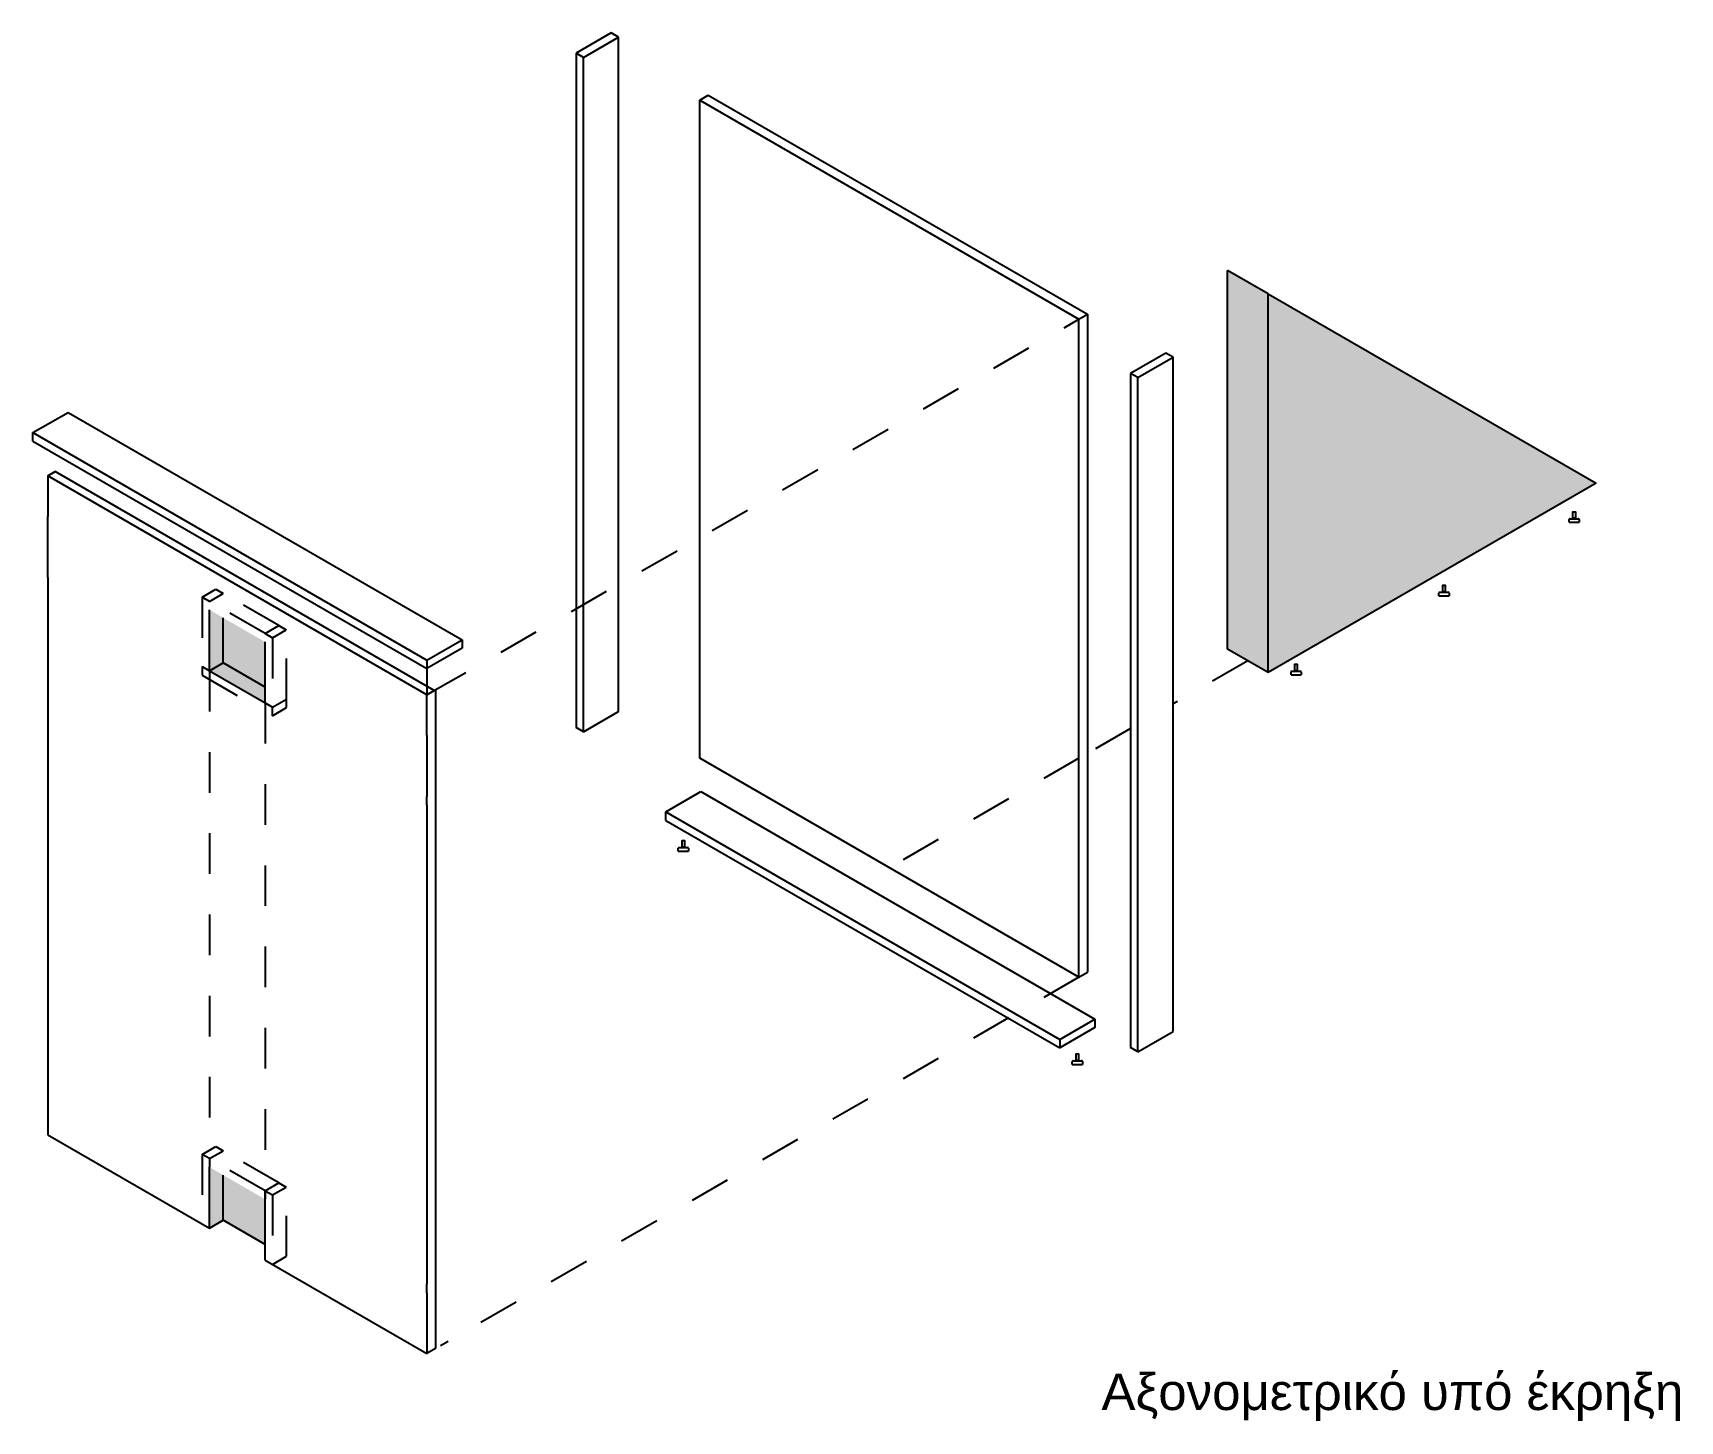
# Model space of a CAD drawing. Header units: millimetres. Extents: x 2883.6 to 2903.4, y 1594.7 to 1614.6.
# Drawn here: x 2887.856 to 2891.911, y 1611.191 to 1614.609 of the extents above; entities that cross this region are included whole.
import ezdxf

# ---------------------------------------------------------------- set-up
doc = ezdxf.new("R2010")
doc.units = ezdxf.units.MM
doc.header["$LTSCALE"] = 0.005
doc.linetypes.add('ACAD_ISO02W100', pattern=[15, 12, -3])
for name, color, linetype in [('hatch', 41, 'Continuous'), ('no cut', 21, 'Continuous'), ('photobooth', 61, 'Continuous'), ('ονομασίες', 255, 'Continuous')]:
    doc.layers.add(name, color=color, linetype=linetype)
doc.styles.get("Standard").update_dxf_attribs({"font": 'arial.ttf'})

msp = doc.modelspace()

# ---------------------------------------------------------------- texts
at = {"layer": 'ονομασίες', "insert": (2890.4864, 1611.3084), "char_height": 0.089846, "attachment_point": 1}
msp.add_mtext_dynamic_manual_height_columns('{\\fArial|b0|i0|c161|p34;Αξονομετρικό υπό έκρηξη}', width=2.316139, gutter_width=0.4492, heights=[0.5156], dxfattribs=at)

# ---------------------------------------------------------------- hatches: boundary and pattern name
at = {"layer": 'hatch', "linetype": 'ACAD_ISO02W100', "transparency": 33554534}
h = msp.add_hatch(color=256, dxfattribs=at)
h.dxf.hatch_style = 1
h.paths.add_polyline_path([(2890.8967, 1613.9667), (2890.7967, 1614.0244), (2890.7967, 1613.0922), (2890.8967, 1613.0344)])
at = {"layer": 'hatch', "linetype": 'ACAD_ISO02W100', "transparency": 33554585}
h = msp.add_hatch(color=256, dxfattribs=at)
h.dxf.hatch_style = 1
h.paths.add_polyline_path([(2890.8967, 1613.9667), (2890.8967, 1613.0344), (2891.7041, 1613.5006)])
at = {"layer": 'hatch', "linetype": 'ACAD_ISO02W100', "transparency": 33554534}
h = msp.add_hatch(color=256, dxfattribs=at)
h.dxf.hatch_style = 1
h.paths.add_polyline_path([(2888.3244, 1613.169), (2888.2906, 1613.1885), (2888.2906, 1613.0385), (2888.3244, 1613.058)])
h.paths.add_polyline_path([(2888.3244, 1613.058), (2888.2906, 1613.0385), (2888.4274, 1612.9595), (2888.4274, 1612.9985)])
at = {"layer": 'hatch', "linetype": 'ACAD_ISO02W100', "transparency": 33554592}
h = msp.add_hatch(color=256, dxfattribs=at)
h.dxf.hatch_style = 1
h.paths.add_polyline_path([(2888.4274, 1612.9985), (2888.4274, 1613.1095), (2888.3244, 1613.169), (2888.3244, 1613.058)])
at = {"layer": 'hatch', "linetype": 'ACAD_ISO02W100', "transparency": 33554534}
h = msp.add_hatch(color=256, dxfattribs=at)
h.dxf.hatch_style = 1
h.paths.add_polyline_path([(2888.3244, 1611.797), (2888.2906, 1611.8165), (2888.2906, 1611.6665), (2888.3244, 1611.686)])
at = {"layer": 'hatch', "linetype": 'ACAD_ISO02W100', "transparency": 33554592}
h = msp.add_hatch(color=256, dxfattribs=at)
h.dxf.hatch_style = 1
h.paths.add_polyline_path([(2888.3244, 1611.686), (2888.4274, 1611.6265), (2888.4274, 1611.7375), (2888.3244, 1611.797)])

# ---------------------------------------------------------------- linework, layer by layer
at = {"layer": 'no cut', "linetype": 'ACAD_ISO02W100'}
for p, q in [((2888.8349, 1612.9848), (2890.431, 1613.9043)), ((2888.8258, 1613.0439), (2888.8258, 1612.9795)), ((2890.8467, 1613.0633), (2890.6628, 1612.9571)), ((2888.2906, 1613.0385), (2888.2906, 1611.8165)), ((2888.4274, 1612.9595), (2888.4274, 1611.7375)), ((2890.558, 1612.8966), (2890.452, 1612.8354)), ((2890.431, 1612.8233), (2889.9642, 1612.5538)), ((2890.431, 1612.2843), (2888.8778, 1611.3875))]:
    msp.add_line(p, q, dxfattribs=at)
at = {"layer": 'photobooth'}
for p, q in [((2889.2796, 1614.609), (2889.193, 1614.559)), ((2889.2112, 1614.5485), (2889.2978, 1614.5985)), ((2889.2978, 1614.5985), (2889.2796, 1614.609)), ((2889.2978, 1612.9385), (2889.2978, 1614.5985)), ((2889.2112, 1614.5485), (2889.193, 1614.559)), ((2889.193, 1614.559), (2889.193, 1612.899)), ((2889.2112, 1612.8885), (2889.2112, 1614.5485)), ((2889.2112, 1612.8885), (2889.2112, 1614.5485)), ((2889.4974, 1614.4433), (2889.5184, 1614.4554)), ((2889.4974, 1612.8233), (2889.4974, 1614.4433)), ((2889.4974, 1614.4433), (2890.431, 1613.9043)), ((2889.5184, 1614.4554), (2890.452, 1613.9164)), ((2890.7967, 1613.0922), (2890.7967, 1614.0244)), ((2890.8967, 1613.9667), (2890.7967, 1614.0244)), ((2890.8967, 1613.9667), (2891.7041, 1613.5006)), ((2890.8967, 1613.0344), (2890.8967, 1613.9667)), ((2890.431, 1613.9043), (2890.452, 1613.9164)), ((2890.431, 1612.2843), (2890.431, 1613.9043)), ((2890.452, 1613.9164), (2890.452, 1612.2964)), ((2890.6446, 1613.8209), (2890.558, 1613.7709)), ((2890.6628, 1613.8104), (2890.6446, 1613.8209)), ((2890.5762, 1613.7604), (2890.6628, 1613.8104)), ((2890.6628, 1612.1504), (2890.6628, 1613.8104)), ((2890.5762, 1613.7604), (2890.558, 1613.7709)), ((2890.558, 1613.7709), (2890.558, 1612.1109)), ((2890.5762, 1612.1004), (2890.5762, 1613.7604)), ((2890.5762, 1612.1004), (2890.5762, 1613.7604)), ((2887.8559, 1613.6249), (2887.9425, 1613.6749)), ((2887.9425, 1613.6749), (2888.9124, 1613.1149)), ((2887.8559, 1613.6039), (2887.8559, 1613.6249)), ((2887.8559, 1613.6249), (2888.8258, 1613.0649)), ((2887.8559, 1613.6039), (2888.8258, 1613.0439)), ((2887.8922, 1613.5185), (2887.9104, 1613.529)), ((2888.844, 1612.99), (2887.9104, 1613.529)), ((2888.8258, 1612.9795), (2887.8922, 1613.5185)), ((2887.8922, 1613.5185), (2887.8922, 1613.4395)), ((2891.7041, 1613.5006), (2890.8967, 1613.0344)), ((2887.8922, 1613.4395), (2887.8922, 1613.4185)), ((2887.8922, 1613.2685), (2887.8922, 1613.4185)), ((2891.6377, 1613.4041), (2891.6377, 1613.4113)), ((2891.6401, 1613.4131), (2891.6603, 1613.4131)), ((2891.6627, 1613.4113), (2891.6627, 1613.4041)), ((2891.6377, 1613.4041), (2891.6627, 1613.4041)), ((2887.8922, 1613.2685), (2887.8922, 1613.2475)), ((2887.8922, 1613.2475), (2887.8922, 1612.0675)), ((2888.3062, 1613.2395), (2888.3244, 1613.229)), ((2891.3172, 1613.223), (2891.3172, 1613.2302)), ((2891.3172, 1613.223), (2891.3422, 1613.223)), ((2891.3196, 1613.2319), (2891.3398, 1613.2319)), ((2891.3422, 1613.2302), (2891.3422, 1613.223)), ((2888.2906, 1613.0385), (2888.2906, 1613.1885)), ((2888.3244, 1613.058), (2888.3244, 1613.169)), ((2888.4274, 1613.1305), (2888.4456, 1613.12)), ((2888.4274, 1612.9595), (2888.4274, 1613.1095)), ((2888.8258, 1613.0649), (2888.9124, 1613.1149)), ((2888.9124, 1613.0939), (2888.8258, 1613.0439)), ((2888.9124, 1613.1149), (2888.9124, 1613.0939)), ((2890.8967, 1613.0344), (2890.7967, 1613.0922)), ((2888.2724, 1613.049), (2888.2906, 1613.0385)), ((2888.2906, 1613.0385), (2888.3244, 1613.058)), ((2888.4274, 1612.9985), (2888.3244, 1613.058)), ((2888.8258, 1613.0649), (2888.8258, 1613.0439)), ((2888.2906, 1613.0385), (2888.4274, 1612.9595)), ((2890.953, 1613.0286), (2890.953, 1613.0358)), ((2890.953, 1613.0286), (2890.978, 1613.0286)), ((2890.9554, 1613.0376), (2890.9755, 1613.0376)), ((2890.978, 1613.0358), (2890.978, 1613.0286)), ((2888.4456, 1612.949), (2888.4803, 1612.969)), ((2888.8258, 1612.9795), (2888.844, 1612.99)), ((2888.8258, 1612.9005), (2888.8258, 1612.9795)), ((2888.8468, 1612.9916), (2888.8468, 1611.3697)), ((2888.4274, 1612.9595), (2888.4456, 1612.949)), ((2889.2112, 1612.8885), (2889.2978, 1612.9385)), ((2888.8258, 1612.8795), (2888.8258, 1612.9005)), ((2888.8258, 1612.8795), (2888.8258, 1612.7295)), ((2889.2112, 1612.8885), (2889.193, 1612.899)), ((2890.431, 1612.2843), (2889.4974, 1612.8233)), ((2888.8258, 1612.7085), (2888.8258, 1612.7295)), ((2889.4136, 1612.6911), (2889.5002, 1612.7411)), ((2889.5002, 1612.7411), (2890.4702, 1612.1811)), ((2888.8258, 1612.7085), (2888.8258, 1611.5285)), ((2889.4136, 1612.6701), (2889.4136, 1612.6911)), ((2889.4136, 1612.6911), (2890.3836, 1612.1311)), ((2889.4136, 1612.6701), (2890.3836, 1612.1101)), ((2889.4446, 1612.5945), (2889.4446, 1612.6018)), ((2889.447, 1612.6035), (2889.4672, 1612.6035)), ((2889.4696, 1612.6018), (2889.4696, 1612.5945)), ((2889.4446, 1612.5945), (2889.4696, 1612.5945)), ((2890.431, 1612.2843), (2890.452, 1612.2964)), ((2890.3836, 1612.1311), (2890.4702, 1612.1811)), ((2890.4702, 1612.1601), (2890.3836, 1612.1101)), ((2890.4702, 1612.1811), (2890.4702, 1612.1601)), ((2890.5762, 1612.1004), (2890.6628, 1612.1504)), ((2890.3836, 1612.1311), (2890.3836, 1612.1101)), ((2890.5762, 1612.1004), (2890.558, 1612.1109)), ((2890.4146, 1612.0694), (2890.4146, 1612.0766)), ((2890.4146, 1612.0694), (2890.4396, 1612.0694)), ((2890.417, 1612.0784), (2890.4371, 1612.0784)), ((2890.4396, 1612.0766), (2890.4396, 1612.0694)), ((2887.8922, 1612.0675), (2887.8922, 1612.0465)), ((2887.8922, 1612.0465), (2887.8922, 1611.8965)), ((2887.8922, 1611.8965), (2888.2906, 1611.6665)), ((2888.3062, 1611.8675), (2888.3244, 1611.857)), ((2888.2906, 1611.8375), (2888.2906, 1611.8165)), ((2888.2906, 1611.6665), (2888.2906, 1611.8165)), ((2888.3244, 1611.686), (2888.3244, 1611.797)), ((2888.4274, 1611.7375), (2888.4274, 1611.7585)), ((2888.4274, 1611.7585), (2888.4456, 1611.748)), ((2888.4274, 1611.5875), (2888.4274, 1611.7375)), ((2888.2906, 1611.6665), (2888.3244, 1611.686)), ((2888.4274, 1611.6265), (2888.3244, 1611.686)), ((2888.4274, 1611.5875), (2888.8258, 1611.3575)), ((2888.4456, 1611.577), (2888.4803, 1611.597)), ((2888.8258, 1611.5075), (2888.8258, 1611.5285)), ((2888.8258, 1611.5075), (2888.8258, 1611.3575)), ((2888.8778, 1611.3875), (2888.8596, 1611.377)), ((2888.8468, 1611.3697), (2888.8258, 1611.3575))]:
    msp.add_line(p, q, dxfattribs=at)
at = {"layer": 'photobooth', "linetype": 'ACAD_ISO02W100'}
for p, q in [((2888.2724, 1613.22), (2888.3062, 1613.2395)), ((2888.2906, 1613.2095), (2888.2724, 1613.22)), ((2888.2724, 1613.22), (2888.2724, 1613.049)), ((2888.2906, 1613.2095), (2888.3244, 1613.229)), ((2888.4274, 1613.1305), (2888.2906, 1613.2095)), ((2888.4612, 1613.15), (2888.3244, 1613.229)), ((2888.4274, 1613.1305), (2888.4612, 1613.15)), ((2888.4456, 1613.12), (2888.4794, 1613.1395)), ((2888.4612, 1613.15), (2888.4794, 1613.1395)), ((2888.4803, 1612.969), (2888.4794, 1613.1395)), ((2888.4456, 1613.12), (2888.4456, 1612.949)), ((2888.2724, 1613.049), (2888.2724, 1613.028)), ((2888.2724, 1613.028), (2888.4456, 1612.928)), ((2888.4804, 1612.9481), (2888.4803, 1612.969)), ((2888.4456, 1612.928), (2888.4456, 1612.949)), ((2888.4456, 1612.928), (2888.4804, 1612.9481)), ((2888.2724, 1611.848), (2888.3062, 1611.8675)), ((2888.2906, 1611.8375), (2888.2724, 1611.848)), ((2888.2724, 1611.848), (2888.2724, 1611.677)), ((2888.2906, 1611.8375), (2888.3244, 1611.857)), ((2888.4274, 1611.7585), (2888.2906, 1611.8375)), ((2888.4612, 1611.778), (2888.3244, 1611.857)), ((2888.4274, 1611.7585), (2888.4612, 1611.778)), ((2888.4456, 1611.748), (2888.4794, 1611.7675)), ((2888.4456, 1611.748), (2888.4456, 1611.577)), ((2888.4612, 1611.778), (2888.4794, 1611.7675)), ((2888.4803, 1611.597), (2888.4794, 1611.7675))]:
    msp.add_line(p, q, dxfattribs=at)
at = {"layer": 'photobooth'}
for points in [[(2891.6544, 1613.4131), (2891.6544, 1613.4141), (2891.6456, 1613.4141), (2891.6456, 1613.4131)], [(2891.647, 1613.4141), (2891.647, 1613.4301), (2891.653, 1613.4301), (2891.653, 1613.4141)], [(2891.3265, 1613.233), (2891.3265, 1613.249), (2891.3325, 1613.249), (2891.3325, 1613.233)], [(2891.3339, 1613.2319), (2891.3339, 1613.233), (2891.3251, 1613.233), (2891.3251, 1613.2319)], [(2890.9623, 1613.0386), (2890.9623, 1613.0546), (2890.9683, 1613.0546), (2890.9683, 1613.0386)], [(2890.9696, 1613.0376), (2890.9696, 1613.0386), (2890.9609, 1613.0386), (2890.9609, 1613.0376)], [(2889.4613, 1612.6035), (2889.4613, 1612.6045), (2889.4525, 1612.6045), (2889.4525, 1612.6035)], [(2889.4539, 1612.6045), (2889.4539, 1612.6205), (2889.4599, 1612.6205), (2889.4599, 1612.6045)], [(2890.4312, 1612.0784), (2890.4312, 1612.0794), (2890.4225, 1612.0794), (2890.4225, 1612.0784)], [(2890.4239, 1612.0794), (2890.4239, 1612.0954), (2890.4299, 1612.0954), (2890.4299, 1612.0794)]]:
    msp.add_lwpolyline(points, dxfattribs=at)
for centre, start, end in [((2891.6401, 1613.4105), 89.1612, 161.1716), ((2891.6602, 1613.4105), 18.8284, 90.8388), ((2891.3197, 1613.2294), 89.1612, 161.1716), ((2891.3398, 1613.2294), 18.8284, 90.8388), ((2890.9554, 1613.035), 89.1612, 161.1716), ((2890.9755, 1613.035), 18.8284, 90.8388), ((2889.4471, 1612.6009), 89.1612, 161.1716), ((2889.4672, 1612.6009), 18.8284, 90.8388), ((2890.417, 1612.0758), 89.1612, 161.1716), ((2890.4371, 1612.0758), 18.8284, 90.8388)]:
    msp.add_arc(centre, 0.00259, start, end, dxfattribs=at)

msp.set_redraw_order([(e.dxf.handle, doc.entitydb.next_handle()) for e in msp.query("TEXT MTEXT ATTDEF DIMENSION ARC_DIMENSION")])  # texts and dimensions are drawn at this point

doc.saveas('drawing.dxf')
